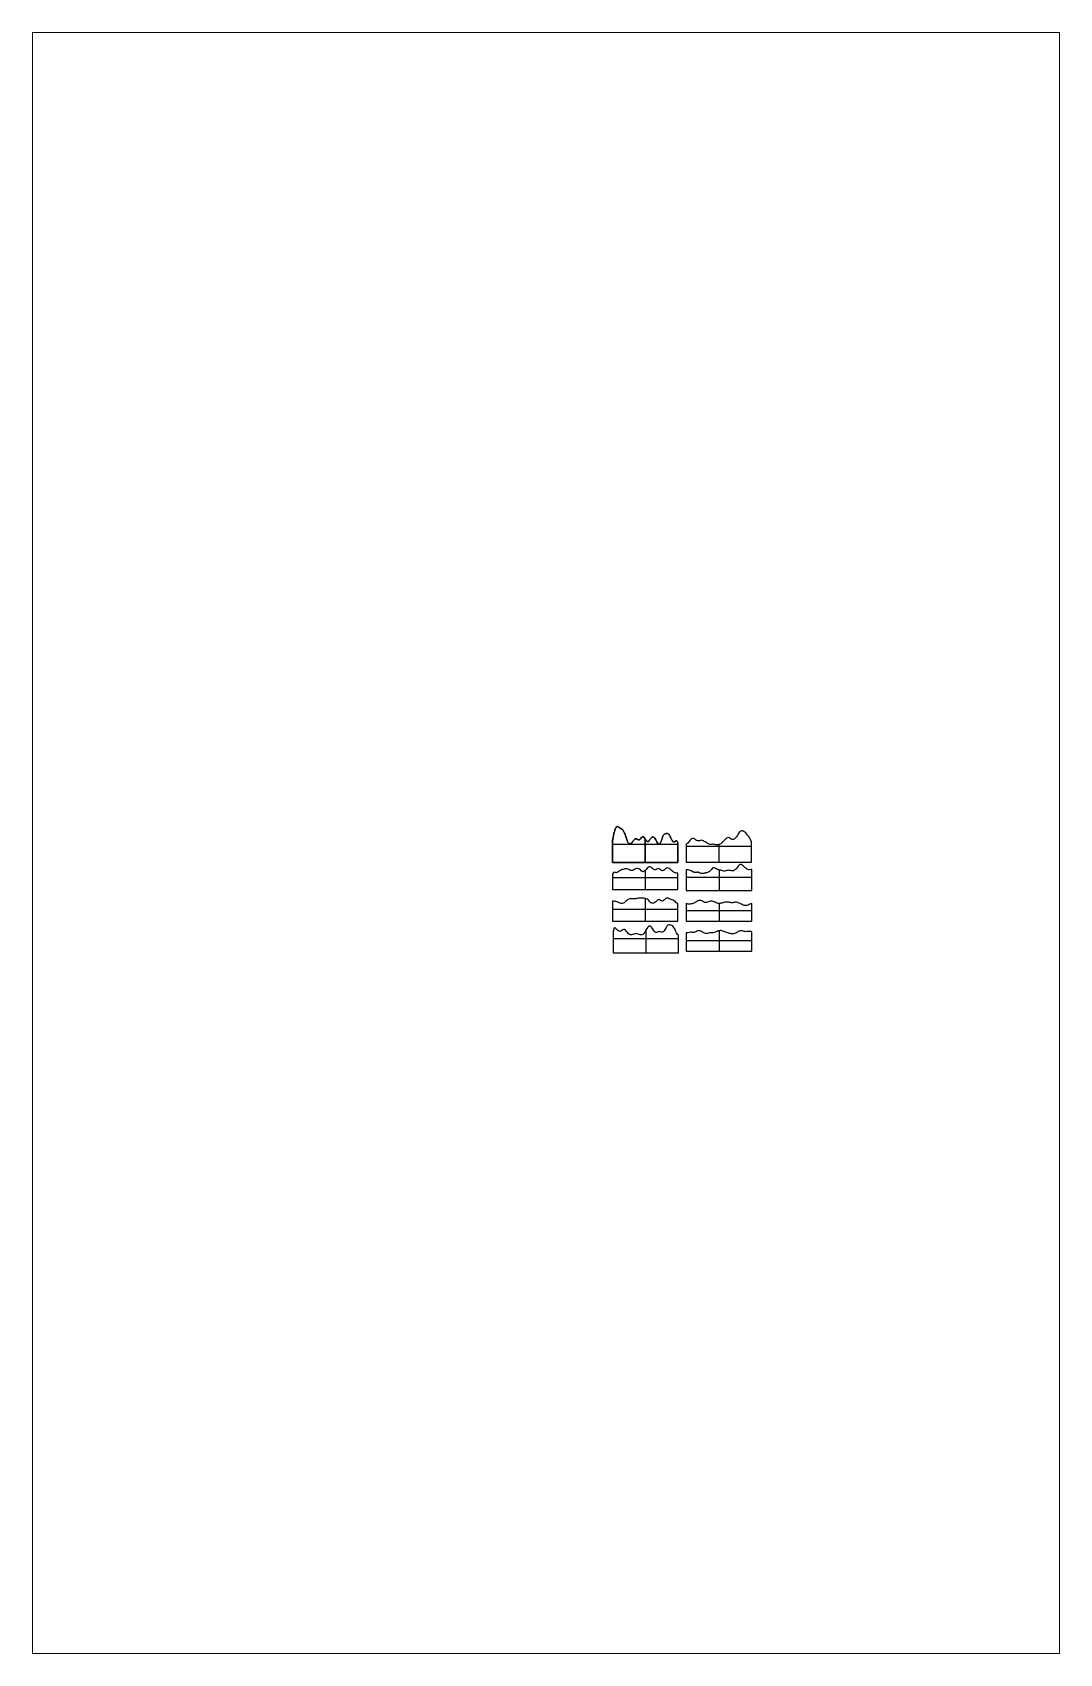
# Paper-space layout '__ 2' of a CAD drawing. Header units: inches. Extents: x 2 to 192, y -10 to 290.
# The model-space entities are those that its viewports show. They can reach past a viewport. Long polylines and large blocks are cut down to what shows.
import ezdxf

# ---------------------------------------------------------------- set-up
doc = ezdxf.new("R2010")
doc.units = ezdxf.units.IN
doc.header["$MEASUREMENT"] = 0
doc.layers.add('海浪$关键海浪支撑', color=18, linetype='Continuous', true_color=0x000000)

msp = doc.modelspace()

# ---------------------------------------------------------------- linework, layer by layer
at = {"layer": '海浪$关键海浪支撑'}
for p, q in [((256.2, 416.5, 238.1), (256.2, 416.5, 239.1)), ((256.2, 416.3, 238.1), (256.2, 416.3, 239.1)), ((256.3, 417.1, 238.1), (256.3, 417.1, 239.1)), ((256.3, 416.9, 238.1), (256.3, 416.9, 239.1)), ((256.3, 416.7, 238.1), (256.3, 416.7, 239.1)), ((256.4, 417.6, 238.1), (256.4, 417.6, 239.1)), ((256.4, 417.4, 238.1), (256.4, 417.4, 239.1)), ((256.4, 417.3, 238.1), (256.4, 417.3, 239.1)), ((256.5, 418.4, 238.1), (256.5, 418.4, 239.1)), ((257.1, 421.3, 238.1), (257.1, 421.3, 239.1)), ((259.1, 431.7, 238.1), (259.1, 431.7, 239.1)), ((262.2, 443.7, 238.1), (262.2, 443.7, 239.1)), ((264.2, 449.5, 238.1), (264.2, 449.5, 239.1)), ((267.2, 454.9, 238.1), (267.2, 454.9, 239.1)), ((269.9, 456.8, 238.1), (269.9, 456.8, 239.1)), ((273.2, 456.3, 238.1), (273.2, 456.3, 239.1)), ((276.2, 454.2, 238.1), (276.2, 454.2, 239.1)), ((279.2, 452, 238.1), (279.2, 452, 239.1)), ((283.1, 449.8, 238.1), (283.1, 449.8, 239.1)), ((286.7, 447.4, 238.1), (286.7, 447.4, 239.1)), ((289.7, 444.1, 238.1), (289.7, 444.1, 239.1)), ((291.9, 440.3, 238.1), (291.9, 440.3, 239.1)), ((295.3, 432.1, 238.1), (295.3, 432.1, 239.1)), ((295.3, 432.1, 239.1), (298.1, 423.8, 239.1)), ((298.1, 423.8, 238.1), (295.3, 432.1, 238.1)), ((295.3, 432.1, 238.6), (298.1, 423.8, 238.6)), ((296.7, 428, 238.1), (296.7, 428, 239.1)), ((298.1, 423.8, 238.1), (298.1, 423.8, 239.1)), ((298.1, 423.8, 239.1), (301, 415.5, 239.1)), ((301, 415.5, 238.1), (298.1, 423.8, 238.1)), ((298.1, 423.8, 238.6), (301, 415.5, 238.6)), ((299.5, 419.7, 238.1), (299.5, 419.7, 239.1)), ((329.1, 417.5, 238.1), (329.1, 417.5, 239.1)), ((353.8, 424.3, 238.1), (353.8, 424.3, 239.1)), ((360, 416.8, 238.1), (360, 341.9, 238.1)), ((360, 341.9, 239.1), (360, 416.8, 239.1)), ((378.5, 419.1, 238.1), (378.5, 419.1, 239.1)), ((390.9, 420.2, 238.1), (390.9, 420.2, 239.1)), ((415.6, 422.6, 238.1), (415.6, 422.6, 239.1)), ((415.9, 424.1, 238.1), (415.9, 424.1, 239.1)), ((416.9, 426, 238.1), (416.9, 426, 239.1)), ((417.9, 427.8, 238.1), (417.9, 427.8, 239.1)), ((420.4, 431.2, 238.1), (420.4, 431.2, 239.1)), ((423.8, 433.9, 238.1), (423.8, 433.9, 239.1)), ((427.9, 435, 238.1), (427.9, 435, 239.1)), ((432, 434.8, 238.1), (432, 434.8, 239.1)), ((435.5, 432.7, 238.1), (435.5, 432.7, 239.1)), ((437.9, 429.6, 238.1), (437.9, 429.6, 239.1)), ((439, 427.9, 238.1), (439, 427.9, 239.1)), ((439.9, 426.2, 238.1), (439.9, 426.2, 239.1)), ((440.3, 425.3, 238.1), (440.3, 425.3, 239.1)), ((515.7, 418.5), (515.7, 418.5, 1)), ((626.9, 421.5), (626.9, 421.5, 1)), ((651.6, 422.9), (651.6, 422.9, 1)), ((663.9, 440), (663.9, 440, 1)), ((676.3, 441.5), (676.3, 441.5, 1)), ((688.6, 429.7), (688.6, 429.7, 1)), ((255, 409.1, 238.1), (255, 409.1, 239.1)), ((255, 341.9, 239.1), (255, 408.9, 239.1)), ((255, 408.9, 238.1), (255, 341.9, 238.1)), ((255, 408.9, 238.1), (255, 408.9, 239.1)), ((255, 341.9, 238.6), (255, 408.9, 238.6)), ((465, 399.5, 238.1), (255, 399.5, 238.1)), ((465, 399.5, 239.1), (255, 399.5, 239.1)), ((255, 375.4, 238.1), (255, 375.4, 239.1)), ((255.1, 409.7, 238.1), (255.1, 409.7, 239.1)), ((255.1, 409.5, 238.1), (255.1, 409.5, 239.1)), ((255.1, 409.3, 238.1), (255.1, 409.3, 239.1)), ((255.2, 410.3, 238.1), (255.2, 410.3, 239.1)), ((255.2, 410.1, 238.1), (255.2, 410.1, 239.1)), ((255.2, 409.9, 238.1), (255.2, 409.9, 239.1)), ((255.3, 411, 238.1), (255.3, 411, 239.1)), ((255.3, 410.8, 238.1), (255.3, 410.8, 239.1)), ((255.3, 410.6, 238.1), (255.3, 410.6, 239.1)), ((255.4, 411.6, 238.1), (255.4, 411.6, 239.1)), ((255.4, 411.4, 238.1), (255.4, 411.4, 239.1)), ((255.4, 411.2, 238.1), (255.4, 411.2, 239.1)), ((255.5, 412.4, 238.1), (255.5, 412.4, 239.1)), ((255.5, 412.2, 238.1), (255.5, 412.2, 239.1)), ((255.5, 412, 238.1), (255.5, 412, 239.1)), ((255.5, 411.8, 238.1), (255.5, 411.8, 239.1)), ((255.6, 413, 238.1), (255.6, 413, 239.1)), ((255.6, 412.8, 238.1), (255.6, 412.8, 239.1)), ((255.6, 412.6, 238.1), (255.6, 412.6, 239.1)), ((255.7, 413.6, 238.1), (255.7, 413.6, 239.1)), ((255.7, 413.4, 238.1), (255.7, 413.4, 239.1)), ((255.7, 413.2, 238.1), (255.7, 413.2, 239.1)), ((255.8, 414.2, 238.1), (255.8, 414.2, 239.1)), ((255.8, 414, 238.1), (255.8, 414, 239.1)), ((255.8, 413.8, 238.1), (255.8, 413.8, 239.1)), ((255.9, 414.8, 238.1), (255.9, 414.8, 239.1)), ((255.9, 414.6, 238.1), (255.9, 414.6, 239.1)), ((255.9, 414.4, 238.1), (255.9, 414.4, 239.1)), ((256, 415.3, 238.1), (256, 415.3, 239.1)), ((256, 415.2, 238.1), (256, 415.2, 239.1)), ((256, 415, 238.1), (256, 415, 239.1)), ((256.1, 415.9, 238.1), (256.1, 415.9, 239.1)), ((256.1, 415.7, 238.1), (256.1, 415.7, 239.1)), ((256.1, 415.5, 238.1), (256.1, 415.5, 239.1)), ((256.2, 416.1, 238.1), (256.2, 416.1, 239.1)), ((301, 415.5, 238.1), (301, 415.5, 239.1)), ((304.4, 407.4, 238.1), (304.4, 407.4, 239.1)), ((310.6, 401.4, 238.1), (310.6, 401.4, 239.1)), ((316.8, 404.5, 238.1), (316.8, 404.5, 239.1)), ((322.9, 412.2, 238.1), (322.9, 412.2, 239.1)), ((335.3, 415.8, 238.1), (335.3, 415.8, 239.1)), ((341.5, 414.7, 238.1), (341.5, 414.7, 239.1)), ((366.2, 408.7, 238.1), (366.2, 408.7, 239.1)), ((403.2, 400.2, 238.1), (403.2, 400.2, 239.1)), ((404.9, 400.4, 238.1), (404.9, 400.4, 239.1)), ((406.3, 401.4, 238.1), (406.3, 401.4, 239.1)), ((409.4, 405.9, 238.1), (409.4, 405.9, 239.1)), ((413, 414.1, 238.1), (413, 414.1, 239.1)), ((444.8, 415.3, 238.1), (444.8, 415.3, 239.1)), ((447.9, 410.6, 238.1), (447.9, 410.6, 239.1)), ((449.9, 408.6, 238.1), (449.9, 408.6, 239.1)), ((452.6, 407.7, 238.1), (452.6, 407.7, 239.1)), ((454.3, 408.3, 238.1), (454.3, 408.3, 239.1)), ((455.8, 409.3, 238.1), (455.8, 409.3, 239.1)), ((457.2, 410.3, 238.1), (457.2, 410.3, 239.1)), ((458.8, 411.1, 238.1), (458.8, 411.1, 239.1)), ((461.4, 410.8, 238.1), (461.4, 410.8, 239.1)), ((463.1, 408.8, 238.1), (463.1, 408.8, 239.1)), ((465, 404.3, 239.1), (465, 341.9, 239.1)), ((465, 341.9, 238.1), (465, 404.3, 238.1)), ((465, 404.3, 238.1), (465, 404.3, 239.1)), ((465, 404.3, 238.6), (465, 341.9, 238.6)), ((465, 373.1, 238.1), (465, 373.1, 239.1)), ((491, 399.9), (491, 342.9)), ((491, 399.9, 1), (491, 342.9, 1)), ((491, 399.9), (491, 399.9, 1)), ((491, 399.9, 0.5), (491, 342.9, 0.5)), ((701, 393.4), (491, 393.4)), ((701, 393.4, 1), (491, 393.4, 1)), ((491, 371.4), (491, 371.4, 1)), ((503.4, 412.2), (503.4, 412.2, 1)), ((528.1, 411.3), (528.1, 411.3, 1)), ((540.4, 412.8), (540.4, 412.8, 1)), ((552.8, 407.5), (552.8, 407.5, 1)), ((565.1, 400.4), (565.1, 400.4, 1)), ((577.5, 400), (577.5, 400, 1)), ((589.8, 398.3), (589.8, 398.3, 1)), ((596, 398.9), (596, 342.9)), ((596, 398.9, 1), (596, 342.9, 1)), ((602.2, 401.8), (602.2, 401.8, 1)), ((614.5, 413.6), (614.5, 413.6, 1)), ((639.2, 415.4), (639.2, 415.4, 1)), ((701, 342.9), (701, 407.9)), ((701, 407.9), (701, 407.9, 1)), ((701, 342.9, 1), (701, 407.9, 1)), ((701, 342.9, 0.5), (701, 407.9, 0.5)), ((701, 375.4), (701, 375.4, 1)), ((465, 341.9, 239.1), (255, 341.9, 239.1)), ((255, 341.9, 238.1), (465, 341.9, 238.1)), ((255, 341.9, 238.1), (255, 341.9, 239.1)), ((465, 341.9, 238.6), (255, 341.9, 238.6)), ((279.7, 315.8, 2.1), (279.7, 315.8, 3.1)), ((292.1, 320.2, 2.1), (292.1, 320.2, 3.1)), ((304.4, 320.5, 2.1), (304.4, 320.5, 3.1)), ((316.8, 315.5, 2.1), (316.8, 315.5, 3.1)), ((329.1, 321.1, 2.1), (329.1, 321.1, 3.1)), ((341.5, 320.1, 2.1), (341.5, 320.1, 3.1)), ((360, 341.9, 238.1), (360, 341.9, 239.1)), ((360, 316.1, 2.1), (360, 254.9, 2.1)), ((360, 316.1, 3.1), (360, 254.9, 3.1)), ((366.2, 323, 2.1), (366.2, 323, 3.1)), ((378.5, 326.8, 2.1), (378.5, 326.8, 3.1)), ((390.9, 317.8, 2.1), (390.9, 317.8, 3.1)), ((403.2, 322.3, 2.1), (403.2, 322.3, 3.1)), ((415.6, 314.9, 2.1), (415.6, 314.9, 3.1)), ((427.9, 323, 2.1), (427.9, 323, 3.1)), ((440.3, 320.2, 2.1), (440.3, 320.2, 3.1)), ((465, 341.9, 238.1), (465, 341.9, 239.1)), ((491, 342.9), (491, 342.9, 1)), ((491, 342.9), (701, 342.9)), ((491, 342.9, 1), (701, 342.9, 1)), ((491, 342.9, 0.5), (701, 342.9, 0.5)), ((492, 318.5, 27.1), (492, 251.9, 27.1)), ((492, 318.5, 28.1), (492, 251.9, 28.1)), ((492, 318.5, 27.1), (492, 318.5, 28.1)), ((492, 318.5, 27.6), (492, 251.9, 27.6)), ((504.4, 315.9, 27.1), (504.4, 315.9, 28.1)), ((510.4, 312.9, 27.1), (510.4, 312.9, 28.1)), ((566.1, 312.5, 27.1), (566.1, 312.5, 28.1)), ((578.5, 324.7, 27.1), (578.5, 324.7, 28.1)), ((590.8, 319.8, 27.1), (590.8, 319.8, 28.1)), ((596, 342.9), (596, 342.9, 1)), ((597, 317.8, 27.1), (597, 251.9, 27.1)), ((597, 317.8, 28.1), (597, 251.9, 28.1)), ((603.2, 316.7, 27.1), (603.2, 316.7, 28.1)), ((615.5, 314.1, 27.1), (615.5, 314.1, 28.1)), ((627.9, 316.7, 27.1), (627.9, 316.7, 28.1)), ((640.2, 314.6, 27.1), (640.2, 314.6, 28.1)), ((652.6, 322.6, 27.1), (652.6, 322.6, 28.1)), ((664.9, 334.9, 27.1), (664.9, 334.9, 28.1)), ((677.3, 327.5, 27.1), (677.3, 327.5, 28.1)), ((689.6, 319, 27.1), (689.6, 319, 28.1)), ((701, 342.9), (701, 342.9, 1)), ((702, 251.9, 27.1), (702, 318.9, 27.1)), ((702, 318.9, 27.1), (702, 318.9, 28.1)), ((702, 251.9, 28.1), (702, 318.9, 28.1)), ((702, 251.9, 27.6), (702, 318.9, 27.6)), ((255, 304.3, 2.1), (255, 254.9, 2.1)), ((255, 304.3, 3.1), (255, 254.9, 3.1)), ((255, 304.3, 2.1), (255, 304.3, 3.1)), ((255, 304.3, 2.6), (255, 254.9, 2.6)), ((465, 292, 2.1), (255, 292, 2.1)), ((465, 292, 3.1), (255, 292, 3.1)), ((255, 279.6, 2.1), (255, 279.6, 3.1)), ((267.4, 308.9, 2.1), (267.4, 308.9, 3.1)), ((353.8, 312.1, 2.1), (353.8, 312.1, 3.1)), ((452.6, 309.4, 2.1), (452.6, 309.4, 3.1)), ((465, 254.9, 2.1), (465, 306.9, 2.1)), ((465, 306.9, 2.1), (465, 306.9, 3.1)), ((465, 254.9, 3.1), (465, 306.9, 3.1)), ((465, 254.9, 2.6), (465, 306.9, 2.6)), ((465, 280.9, 2.1), (465, 280.9, 3.1)), ((702, 293.9, 27.1), (492, 293.9, 27.1)), ((702, 293.9, 28.1), (492, 293.9, 28.1)), ((492, 285.2, 27.1), (492, 285.2, 28.1)), ((513.5, 311.4, 27.1), (513.5, 311.4, 28.1)), ((516.7, 310.2, 27.1), (516.7, 310.2, 28.1)), ((519.6, 309.6, 27.1), (519.6, 309.6, 28.1)), ((522.6, 309.5, 27.1), (522.6, 309.5, 28.1)), ((524.1, 309.7, 27.1), (524.1, 309.7, 28.1)), ((525.6, 309.9, 27.1), (525.6, 309.9, 28.1)), ((527.1, 310.2, 27.1), (527.1, 310.2, 28.1)), ((528.6, 310.4, 27.1), (528.6, 310.4, 28.1)), ((530.3, 310.2, 27.1), (530.3, 310.2, 28.1)), ((531.9, 309.6, 27.1), (531.9, 309.6, 28.1)), ((533.4, 308.9, 27.1), (533.4, 308.9, 28.1)), ((535, 308.2, 27.1), (535, 308.2, 28.1)), ((538.1, 306.8, 27.1), (538.1, 306.8, 28.1)), ((541.4, 306, 27.1), (541.4, 306, 28.1)), ((547.6, 306.5, 27.1), (547.6, 306.5, 28.1)), ((550.7, 307.3, 27.1), (550.7, 307.3, 28.1)), ((553.8, 308, 27.1), (553.8, 308, 28.1)), ((702, 285.4, 27.1), (702, 285.4, 28.1)), ((255, 254.9, 2.1), (255, 254.9, 3.1)), ((255, 254.9, 2.1), (465, 254.9, 2.1)), ((255, 254.9, 3.1), (465, 254.9, 3.1)), ((255, 254.9, 2.6), (465, 254.9, 2.6)), ((255, 217.2, 52.1), (255, 152.9, 52.1)), ((255, 217.2, 53.1), (255, 152.9, 53.1)), ((255, 217.2, 52.1), (255, 217.2, 53.1)), ((255, 217.2, 52.6), (255, 152.9, 52.6)), ((267.4, 216, 52.1), (267.4, 216, 53.1)), ((279.7, 211.1, 52.1), (279.7, 211.1, 53.1)), ((292.1, 212.4, 52.1), (292.1, 212.4, 53.1)), ((304.4, 222.4, 52.1), (304.4, 222.4, 53.1)), ((316.8, 224.9, 52.1), (316.8, 224.9, 53.1)), ((329.1, 225.4, 52.1), (329.1, 225.4, 53.1)), ((341.5, 227.2, 52.1), (341.5, 227.2, 53.1)), ((353.8, 226.8, 52.1), (353.8, 226.8, 53.1)), ((360, 254.9, 2.1), (360, 254.9, 3.1)), ((360, 226.2, 52.1), (360, 152.9, 52.1)), ((360, 226.2, 53.1), (360, 152.9, 53.1)), ((366.2, 223.8, 52.1), (366.2, 223.8, 53.1)), ((378.5, 212.7, 52.1), (378.5, 212.7, 53.1)), ((390.9, 213.1, 52.1), (390.9, 213.1, 53.1)), ((403.2, 222.7, 52.1), (403.2, 222.7, 53.1)), ((415.6, 217.6, 52.1), (415.6, 217.6, 53.1)), ((427.9, 227.6, 52.1), (427.9, 227.6, 53.1)), ((440.3, 223.8, 52.1), (440.3, 223.8, 53.1)), ((452.6, 218.9, 52.1), (452.6, 218.9, 53.1)), ((465, 254.9, 2.1), (465, 254.9, 3.1)), ((465, 152.9, 52.1), (465, 209.9, 52.1)), ((465, 209.9, 52.1), (465, 209.9, 53.1)), ((465, 152.9, 53.1), (465, 209.9, 53.1)), ((465, 152.9, 52.6), (465, 209.9, 52.6)), ((492, 251.9, 27.1), (492, 251.9, 28.1)), ((492, 251.9, 27.1), (702, 251.9, 27.1)), ((492, 251.9, 28.1), (702, 251.9, 28.1)), ((492, 251.9, 27.6), (702, 251.9, 27.6)), ((492, 209.9, -7), (492, 152.9, -7)), ((492, 209.9, -6), (492, 152.9, -6)), ((492, 209.9, -7), (492, 209.9, -6)), ((492, 209.9, -6.5), (492, 152.9, -6.5)), ((504.4, 208.2, -7), (504.4, 208.2, -6)), ((516.7, 211.2, -7), (516.7, 211.2, -6)), ((529.1, 218.2, -7), (529.1, 218.2, -6)), ((541.4, 218.2, -7), (541.4, 218.2, -6)), ((553.8, 212.9, -7), (553.8, 212.9, -6)), ((566.1, 216.6, -7), (566.1, 216.6, -6)), ((578.5, 216.6, -7), (578.5, 216.6, -6)), ((590.8, 211.2, -7), (590.8, 211.2, -6)), ((597, 251.9, 27.1), (597, 251.9, 28.1)), ((597, 210.2, -7), (597, 152.9, -7)), ((597, 210.2, -6), (597, 152.9, -6)), ((603.2, 210.7, -7), (603.2, 210.7, -6)), ((615.5, 214, -7), (615.5, 214, -6)), ((627.9, 214.3, -7), (627.9, 214.3, -6)), ((640.2, 212.6, -7), (640.2, 212.6, -6)), ((652.6, 214.1, -7), (652.6, 214.1, -6)), ((664.9, 209.7, -7), (664.9, 209.7, -6)), ((702, 251.9, 27.1), (702, 251.9, 28.1)), ((702, 152.9, -7), (702, 209.9, -7)), ((702, 209.9, -7), (702, 209.9, -6)), ((702, 152.9, -6), (702, 209.9, -6)), ((702, 152.9, -6.5), (702, 209.9, -6.5)), ((465, 191.2, 52.1), (255, 191.2, 52.1)), ((465, 191.2, 53.1), (255, 191.2, 53.1)), ((255, 185.1, 52.1), (255, 185.1, 53.1)), ((465, 181.4, 52.1), (465, 181.4, 53.1)), ((702, 186.4, -7), (492, 186.4, -7)), ((702, 186.4, -6), (492, 186.4, -6)), ((492, 181.4, -7), (492, 181.4, -6)), ((677.3, 204.1, -7), (677.3, 204.1, -6)), ((689.6, 204.6, -7), (689.6, 204.6, -6)), ((702, 181.4, -7), (702, 181.4, -6)), ((255, 152.9, 52.1), (255, 152.9, 53.1)), ((255, 152.9, 52.1), (465, 152.9, 52.1)), ((255, 152.9, 53.1), (465, 152.9, 53.1)), ((255, 152.9, 52.6), (465, 152.9, 52.6)), ((257, 121, 202.1), (257, 51.9, 202.1)), ((257, 121, 203.1), (257, 51.9, 203.1)), ((257, 121, 202.1), (257, 121, 203.1)), ((257, 121, 202.6), (257, 51.9, 202.6)), ((269.4, 126.2, 202.1), (269.4, 126.2, 203.1)), ((281.7, 121.3, 202.1), (281.7, 121.3, 203.1)), ((294.1, 126.5, 202.1), (294.1, 126.5, 203.1)), ((306.4, 113.1, 202.1), (306.4, 113.1, 203.1)), ((318.8, 110.1, 202.1), (318.8, 110.1, 203.1)), ((331.1, 113.4, 202.1), (331.1, 113.4, 203.1)), ((343.5, 110, 202.1), (343.5, 110, 203.1)), ((355.8, 113.9, 202.1), (355.8, 113.9, 203.1)), ((360, 152.9, 52.1), (360, 152.9, 53.1)), ((362, 123.9, 202.1), (362, 51.9, 202.1)), ((362, 123.9, 203.1), (362, 51.9, 203.1)), ((368.2, 134, 202.1), (368.2, 134, 203.1)), ((380.5, 134.2, 202.1), (380.5, 134.2, 203.1)), ((392.9, 117.4, 202.1), (392.9, 117.4, 203.1)), ((405.2, 120.1, 202.1), (405.2, 120.1, 203.1)), ((417.6, 118.8, 202.1), (417.6, 118.8, 203.1)), ((429.9, 137.2, 202.1), (429.9, 137.2, 203.1)), ((442.3, 140.8, 202.1), (442.3, 140.8, 203.1)), ((454.6, 128.7, 202.1), (454.6, 128.7, 203.1)), ((465, 152.9, 52.1), (465, 152.9, 53.1)), ((467, 51.9, 202.1), (467, 108.9, 202.1)), ((467, 108.9, 202.1), (467, 108.9, 203.1)), ((467, 51.9, 203.1), (467, 108.9, 203.1)), ((467, 51.9, 202.6), (467, 108.9, 202.6)), ((492, 152.9, -7), (492, 152.9, -6)), ((492, 152.9, -7), (702, 152.9, -7)), ((492, 152.9, -6), (702, 152.9, -6)), ((492, 152.9, -6.5), (702, 152.9, -6.5)), ((492, 116.4, -1), (492, 56.9, -1)), ((492, 116.4), (492, 56.9)), ((492, 116.4, -1), (492, 116.4)), ((492, 116.4, -0.5), (492, 56.9, -0.5)), ((504.4, 117.6, -1), (504.4, 117.6)), ((516.7, 116.7, -1), (516.7, 116.7)), ((529.1, 122, -1), (529.1, 122)), ((541.4, 119.4, -1), (541.4, 119.4)), ((553.8, 113.6, -1), (553.8, 113.6)), ((566.1, 115.7, -1), (566.1, 115.7)), ((578.5, 115.7, -1), (578.5, 115.7)), ((590.8, 120.7, -1), (590.8, 120.7)), ((597, 152.9, -7), (597, 152.9, -6)), ((597, 122.8, -1), (597, 56.9, -1)), ((597, 122.8), (597, 56.9)), ((603.2, 123.2, -1), (603.2, 123.2)), ((615.5, 119, -1), (615.5, 119)), ((627.9, 115.1, -1), (627.9, 115.1)), ((640.2, 112.5, -1), (640.2, 112.5)), ((652.6, 116.2, -1), (652.6, 116.2)), ((664.9, 122.6, -1), (664.9, 122.6)), ((677.3, 120.2, -1), (677.3, 120.2)), ((689.6, 120.1, -1), (689.6, 120.1)), ((702, 152.9, -7), (702, 152.9, -6)), ((702, 56.9, -1), (702, 118.1, -1)), ((702, 118.1, -1), (702, 118.1)), ((702, 56.9), (702, 118.1)), ((702, 56.9, -0.5), (702, 118.1, -0.5)), ((467, 97.1, 202.1), (257, 97.1, 202.1)), ((467, 97.1, 203.1), (257, 97.1, 203.1)), ((257, 86.4, 202.1), (257, 86.4, 203.1)), ((467, 80.4, 202.1), (467, 80.4, 203.1)), ((702, 90.3, -1), (492, 90.3, -1)), ((702, 90.3), (492, 90.3)), ((492, 86.7, -1), (492, 86.7)), ((492, 56.9, -1), (492, 56.9)), ((492, 56.9, -1), (702, 56.9, -1)), ((492, 56.9), (702, 56.9)), ((492, 56.9, -0.5), (702, 56.9, -0.5)), ((597, 56.9, -1), (597, 56.9)), ((702, 87.5, -1), (702, 87.5)), ((702, 56.9, -1), (702, 56.9)), ((257, 51.9, 202.1), (257, 51.9, 203.1)), ((257, 51.9, 202.1), (467, 51.9, 202.1)), ((257, 51.9, 203.1), (467, 51.9, 203.1)), ((257, 51.9, 202.6), (467, 51.9, 202.6)), ((362, 51.9, 202.1), (362, 51.9, 203.1)), ((467, 51.9, 202.1), (467, 51.9, 203.1))]:
    msp.add_line(p, q, dxfattribs=at)
for centre in [(296.4, 478.2, 239.1), (296.4, 478.2, 238.6)]:
    msp.add_arc(centre, 31.3, 230.0128, 244.8831, dxfattribs=at)
at = {"layer": '海浪$关键海浪支撑', "extrusion": (0, 0, -1)}
msp.add_arc((-296.4, 478.2, -238.1), 31.3, 295.1169, 309.9872, dxfattribs=at)
at = {"layer": '海浪$关键海浪支撑'}
for points, knots in [([(255, 408.9, 239.1), (255, 409, 239.1), (255, 409, 239.1), (255, 409.1, 239.1), (255, 409.2, 239.1), (255.1, 409.2, 239.1), (255.1, 409.3, 239.1), (255.1, 409.4, 239.1), (255.1, 409.4, 239.1), (255.1, 409.5, 239.1), (255.1, 409.6, 239.1), (255.1, 409.7, 239.1), (255.1, 409.7, 239.1), (255.1, 409.8, 239.1), (255.2, 409.9, 239.1), (255.2, 409.9, 239.1), (255.2, 410, 239.1), (255.2, 410.1, 239.1), (255.2, 410.1, 239.1), (255.2, 410.2, 239.1), (255.2, 410.3, 239.1), (255.2, 410.3, 239.1), (255.2, 410.4, 239.1), (255.2, 410.5, 239.1), (255.3, 410.6, 239.1), (255.3, 410.6, 239.1), (255.3, 410.7, 239.1), (255.3, 410.8, 239.1), (255.3, 410.8, 239.1), (255.3, 410.9, 239.1), (255.3, 411, 239.1), (255.3, 411, 239.1), (255.3, 411.1, 239.1), (255.4, 411.2, 239.1), (255.4, 411.2, 239.1), (255.4, 411.3, 239.1), (255.4, 411.4, 239.1), (255.4, 411.4, 239.1), (255.4, 411.5, 239.1), (255.4, 411.6, 239.1), (255.4, 411.6, 239.1), (255.4, 411.7, 239.1), (255.5, 411.8, 239.1), (255.5, 411.8, 239.1), (255.5, 411.9, 239.1), (255.5, 412, 239.1), (255.5, 412, 239.1), (255.5, 412.1, 239.1), (255.5, 412.2, 239.1), (255.5, 412.2, 239.1), (255.5, 412.3, 239.1), (255.5, 412.4, 239.1), (255.6, 412.5, 239.1), (255.6, 412.5, 239.1), (255.6, 412.6, 239.1), (255.6, 412.7, 239.1), (255.6, 412.7, 239.1), (255.6, 412.8, 239.1), (255.6, 412.9, 239.1), (255.6, 412.9, 239.1), (255.6, 413, 239.1), (255.7, 413.1, 239.1), (255.7, 413.1, 239.1), (255.7, 413.2, 239.1), (255.7, 413.3, 239.1), (255.7, 413.3, 239.1), (255.7, 413.4, 239.1), (255.7, 413.4, 239.1), (255.7, 413.5, 239.1), (255.7, 413.6, 239.1), (255.8, 413.6, 239.1), (255.8, 413.7, 239.1), (255.8, 413.8, 239.1), (255.8, 413.8, 239.1), (255.8, 413.9, 239.1), (255.8, 414, 239.1), (255.8, 414, 239.1), (255.8, 414.1, 239.1), (255.8, 414.2, 239.1), (255.8, 414.2, 239.1), (255.9, 414.3, 239.1), (255.9, 414.4, 239.1), (255.9, 414.4, 239.1), (255.9, 414.5, 239.1), (255.9, 414.6, 239.1), (255.9, 414.6, 239.1), (255.9, 414.7, 239.1), (255.9, 414.8, 239.1), (255.9, 414.8, 239.1), (256, 414.9, 239.1), (256, 415, 239.1), (256, 415, 239.1), (256, 415.1, 239.1), (256, 415.2, 239.1), (256, 415.2, 239.1), (256, 415.3, 239.1), (256, 415.3, 239.1), (256, 415.4, 239.1), (256.1, 415.5, 239.1), (256.1, 415.5, 239.1), (256.1, 415.6, 239.1), (256.1, 415.7, 239.1), (256.1, 415.7, 239.1), (256.1, 415.8, 239.1), (256.1, 415.9, 239.1), (256.1, 415.9, 239.1), (256.1, 416, 239.1), (256.1, 416.1, 239.1), (256.2, 416.1, 239.1), (256.2, 416.2, 239.1), (256.2, 416.2, 239.1), (256.2, 416.3, 239.1), (256.2, 416.4, 239.1), (256.2, 416.4, 239.1), (256.2, 416.5, 239.1), (256.2, 416.6, 239.1), (256.2, 416.6, 239.1), (256.3, 416.7, 239.1), (256.3, 416.8, 239.1), (256.3, 416.8, 239.1), (256.3, 416.9, 239.1), (256.3, 416.9, 239.1), (256.3, 417, 239.1), (256.3, 417.1, 239.1), (256.3, 417.1, 239.1), (256.3, 417.2, 239.1), (256.4, 417.3, 239.1), (256.4, 417.3, 239.1), (256.4, 417.4, 239.1), (256.4, 417.4, 239.1), (256.4, 417.5, 239.1), (256.4, 417.6, 239.1), (256.4, 417.6, 239.1), (256.5, 417.9, 239.1), (256.5, 418.1, 239.1), (256.5, 418.4, 239.1), (256.7, 419.3, 239.1), (256.9, 420.3, 239.1), (257.1, 421.3, 239.1), (257.7, 424.7, 239.1), (258.4, 428.3, 239.1), (259.1, 431.7, 239.1), (260, 435.6, 239.1), (261, 439.8, 239.1), (262.8, 445.6, 239.1), (263.4, 447.6, 239.1), (264.9, 451.3, 239.1), (266, 453.4, 239.1), (267.2, 454.9, 239.1), (267.9, 455.8, 239.1), (268.8, 456.6, 239.1), (271.1, 457.1, 239.1), (272.2, 456.8, 239.1), (273.2, 456.3, 239.1), (274.2, 455.7, 239.1), (275.3, 454.9, 239.1), (276.2, 454.2, 239.1)], [764.754858, 764.754858, 764.754858, 764.754858, 764.966812, 764.966812, 764.966812, 765.178261, 765.178261, 765.178261, 765.389207, 765.389207, 765.389207, 765.599648, 765.599648, 765.599648, 765.809586, 765.809586, 765.809586, 766.019022, 766.019022, 766.019022, 766.227954, 766.227954, 766.227954, 766.436384, 766.436384, 766.436384, 766.644312, 766.644312, 766.644312, 766.851739, 766.851739, 766.851739, 767.058664, 767.058664, 767.058664, 767.265088, 767.265088, 767.265088, 767.471011, 767.471011, 767.471011, 767.676435, 767.676435, 767.676435, 767.881358, 767.881358, 767.881358, 768.085782, 768.085782, 768.085782, 768.289706, 768.289706, 768.289706, 768.493132, 768.493132, 768.493132, 768.69606, 768.69606, 768.69606, 768.898489, 768.898489, 768.898489, 769.100421, 769.100421, 769.100421, 769.301855, 769.301855, 769.301855, 769.502792, 769.502792, 769.502792, 769.703233, 769.703233, 769.703233, 769.903177, 769.903177, 769.903177, 770.102626, 770.102626, 770.102626, 770.301579, 770.301579, 770.301579, 770.500037, 770.500037, 770.500037, 770.698, 770.698, 770.698, 770.895469, 770.895469, 770.895469, 771.092444, 771.092444, 771.092444, 771.288926, 771.288926, 771.288926, 771.484914, 771.484914, 771.484914, 771.680409, 771.680409, 771.680409, 771.875412, 771.875412, 771.875412, 772.069922, 772.069922, 772.069922, 772.263941, 772.263941, 772.263941, 772.457469, 772.457469, 772.457469, 772.650506, 772.650506, 772.650506, 772.843052, 772.843052, 772.843052, 773.035108, 773.035108, 773.035108, 773.226674, 773.226674, 773.226674, 773.417751, 773.417751, 773.417751, 773.608338, 773.608338, 773.608338, 774.365807, 774.365807, 774.365807, 777.318011, 777.318011, 777.318011, 787.913057, 787.913057, 787.913057, 800.435398, 800.435398, 806.759547, 806.759547, 812.742161, 812.742161, 812.742161, 816.12213, 816.12213, 819.605108, 819.605108, 819.605108, 823.281787, 823.281787, 823.281787, 823.281787]), ([(276.2, 454.2, 238.1), (275.3, 454.9, 238.1), (274.2, 455.7, 238.1), (273.2, 456.3, 238.1), (272.2, 456.8, 238.1), (271.1, 457.1, 238.1), (268.8, 456.6, 238.1), (267.9, 455.8, 238.1), (267.2, 454.9, 238.1), (266, 453.4, 238.1), (264.9, 451.3, 238.1), (263.4, 447.6, 238.1), (262.8, 445.6, 238.1), (261, 439.8, 238.1), (260, 435.6, 238.1), (259.1, 431.7, 238.1), (258.4, 428.3, 238.1), (257.7, 424.7, 238.1), (257.1, 421.3, 238.1), (256.9, 420.3, 238.1), (256.7, 419.3, 238.1), (256.5, 418.4, 238.1), (256.5, 418.1, 238.1), (256.5, 417.9, 238.1), (256.4, 417.6, 238.1), (256.4, 417.6, 238.1), (256.4, 417.5, 238.1), (256.4, 417.4, 238.1), (256.4, 417.4, 238.1), (256.4, 417.3, 238.1), (256.4, 417.3, 238.1), (256.3, 417.2, 238.1), (256.3, 417.1, 238.1), (256.3, 417.1, 238.1), (256.3, 417, 238.1), (256.3, 416.9, 238.1), (256.3, 416.9, 238.1), (256.3, 416.8, 238.1), (256.3, 416.8, 238.1), (256.3, 416.7, 238.1), (256.2, 416.6, 238.1), (256.2, 416.6, 238.1), (256.2, 416.5, 238.1), (256.2, 416.4, 238.1), (256.2, 416.4, 238.1), (256.2, 416.3, 238.1), (256.2, 416.2, 238.1), (256.2, 416.2, 238.1), (256.2, 416.1, 238.1), (256.1, 416.1, 238.1), (256.1, 416, 238.1), (256.1, 415.9, 238.1), (256.1, 415.9, 238.1), (256.1, 415.8, 238.1), (256.1, 415.7, 238.1), (256.1, 415.7, 238.1), (256.1, 415.6, 238.1), (256.1, 415.5, 238.1), (256.1, 415.5, 238.1), (256, 415.4, 238.1), (256, 415.3, 238.1), (256, 415.3, 238.1), (256, 415.2, 238.1), (256, 415.2, 238.1), (256, 415.1, 238.1), (256, 415, 238.1), (256, 415, 238.1), (256, 414.9, 238.1), (255.9, 414.8, 238.1), (255.9, 414.8, 238.1), (255.9, 414.7, 238.1), (255.9, 414.6, 238.1), (255.9, 414.6, 238.1), (255.9, 414.5, 238.1), (255.9, 414.4, 238.1), (255.9, 414.4, 238.1), (255.9, 414.3, 238.1), (255.8, 414.2, 238.1), (255.8, 414.2, 238.1), (255.8, 414.1, 238.1), (255.8, 414, 238.1), (255.8, 414, 238.1), (255.8, 413.9, 238.1), (255.8, 413.8, 238.1), (255.8, 413.8, 238.1), (255.8, 413.7, 238.1), (255.8, 413.6, 238.1), (255.7, 413.6, 238.1), (255.7, 413.5, 238.1), (255.7, 413.4, 238.1), (255.7, 413.4, 238.1), (255.7, 413.3, 238.1), (255.7, 413.3, 238.1), (255.7, 413.2, 238.1), (255.7, 413.1, 238.1), (255.7, 413.1, 238.1), (255.6, 413, 238.1), (255.6, 412.9, 238.1), (255.6, 412.9, 238.1), (255.6, 412.8, 238.1), (255.6, 412.7, 238.1), (255.6, 412.7, 238.1), (255.6, 412.6, 238.1), (255.6, 412.5, 238.1), (255.6, 412.5, 238.1), (255.5, 412.4, 238.1), (255.5, 412.3, 238.1), (255.5, 412.2, 238.1), (255.5, 412.2, 238.1), (255.5, 412.1, 238.1), (255.5, 412, 238.1), (255.5, 412, 238.1), (255.5, 411.9, 238.1), (255.5, 411.8, 238.1), (255.5, 411.8, 238.1), (255.4, 411.7, 238.1), (255.4, 411.6, 238.1), (255.4, 411.6, 238.1), (255.4, 411.5, 238.1), (255.4, 411.4, 238.1), (255.4, 411.4, 238.1), (255.4, 411.3, 238.1), (255.4, 411.2, 238.1), (255.4, 411.2, 238.1), (255.3, 411.1, 238.1), (255.3, 411, 238.1), (255.3, 411, 238.1), (255.3, 410.9, 238.1), (255.3, 410.8, 238.1), (255.3, 410.8, 238.1), (255.3, 410.7, 238.1), (255.3, 410.6, 238.1), (255.3, 410.6, 238.1), (255.2, 410.5, 238.1), (255.2, 410.4, 238.1), (255.2, 410.3, 238.1), (255.2, 410.3, 238.1), (255.2, 410.2, 238.1), (255.2, 410.1, 238.1), (255.2, 410.1, 238.1), (255.2, 410, 238.1), (255.2, 409.9, 238.1), (255.2, 409.9, 238.1), (255.1, 409.8, 238.1), (255.1, 409.7, 238.1), (255.1, 409.7, 238.1), (255.1, 409.6, 238.1), (255.1, 409.5, 238.1), (255.1, 409.4, 238.1), (255.1, 409.4, 238.1), (255.1, 409.3, 238.1), (255.1, 409.2, 238.1), (255, 409.2, 238.1), (255, 409.1, 238.1), (255, 409, 238.1), (255, 409, 238.1), (255, 408.9, 238.1)], [-823.281787, -823.281787, -823.281787, -823.281787, -819.605108, -819.605108, -819.605108, -816.12213, -816.12213, -812.742161, -812.742161, -812.742161, -806.759547, -806.759547, -800.435398, -800.435398, -787.913057, -787.913057, -787.913057, -777.318011, -777.318011, -777.318011, -774.365807, -774.365807, -774.365807, -773.608338, -773.608338, -773.608338, -773.417751, -773.417751, -773.417751, -773.226674, -773.226674, -773.226674, -773.035108, -773.035108, -773.035108, -772.843052, -772.843052, -772.843052, -772.650506, -772.650506, -772.650506, -772.457469, -772.457469, -772.457469, -772.263941, -772.263941, -772.263941, -772.069922, -772.069922, -772.069922, -771.875412, -771.875412, -771.875412, -771.680409, -771.680409, -771.680409, -771.484914, -771.484914, -771.484914, -771.288926, -771.288926, -771.288926, -771.092444, -771.092444, -771.092444, -770.895469, -770.895469, -770.895469, -770.698, -770.698, -770.698, -770.500037, -770.500037, -770.500037, -770.301579, -770.301579, -770.301579, -770.102626, -770.102626, -770.102626, -769.903177, -769.903177, -769.903177, -769.703233, -769.703233, -769.703233, -769.502792, -769.502792, -769.502792, -769.301855, -769.301855, -769.301855, -769.100421, -769.100421, -769.100421, -768.898489, -768.898489, -768.898489, -768.69606, -768.69606, -768.69606, -768.493132, -768.493132, -768.493132, -768.289706, -768.289706, -768.289706, -768.085782, -768.085782, -768.085782, -767.881358, -767.881358, -767.881358, -767.676435, -767.676435, -767.676435, -767.471011, -767.471011, -767.471011, -767.265088, -767.265088, -767.265088, -767.058664, -767.058664, -767.058664, -766.851739, -766.851739, -766.851739, -766.644312, -766.644312, -766.644312, -766.436384, -766.436384, -766.436384, -766.227954, -766.227954, -766.227954, -766.019022, -766.019022, -766.019022, -765.809586, -765.809586, -765.809586, -765.599648, -765.599648, -765.599648, -765.389207, -765.389207, -765.389207, -765.178261, -765.178261, -765.178261, -764.966812, -764.966812, -764.966812, -764.754858, -764.754858, -764.754858, -764.754858]), ([(255, 408.9, 238.6), (255, 409, 238.6), (255, 409, 238.6), (255, 409.1, 238.6), (255, 409.2, 238.6), (255.1, 409.2, 238.6), (255.1, 409.3, 238.6), (255.1, 409.4, 238.6), (255.1, 409.4, 238.6), (255.1, 409.5, 238.6), (255.1, 409.6, 238.6), (255.1, 409.7, 238.6), (255.1, 409.7, 238.6), (255.1, 409.8, 238.6), (255.2, 409.9, 238.6), (255.2, 409.9, 238.6), (255.2, 410, 238.6), (255.2, 410.1, 238.6), (255.2, 410.1, 238.6), (255.2, 410.2, 238.6), (255.2, 410.3, 238.6), (255.2, 410.3, 238.6), (255.2, 410.4, 238.6), (255.2, 410.5, 238.6), (255.3, 410.6, 238.6), (255.3, 410.6, 238.6), (255.3, 410.7, 238.6), (255.3, 410.8, 238.6), (255.3, 410.8, 238.6), (255.3, 410.9, 238.6), (255.3, 411, 238.6), (255.3, 411, 238.6), (255.3, 411.1, 238.6), (255.4, 411.2, 238.6), (255.4, 411.2, 238.6), (255.4, 411.3, 238.6), (255.4, 411.4, 238.6), (255.4, 411.4, 238.6), (255.4, 411.5, 238.6), (255.4, 411.6, 238.6), (255.4, 411.6, 238.6), (255.4, 411.7, 238.6), (255.5, 411.8, 238.6), (255.5, 411.8, 238.6), (255.5, 411.9, 238.6), (255.5, 412, 238.6), (255.5, 412, 238.6), (255.5, 412.1, 238.6), (255.5, 412.2, 238.6), (255.5, 412.2, 238.6), (255.5, 412.3, 238.6), (255.5, 412.4, 238.6), (255.6, 412.5, 238.6), (255.6, 412.5, 238.6), (255.6, 412.6, 238.6), (255.6, 412.7, 238.6), (255.6, 412.7, 238.6), (255.6, 412.8, 238.6), (255.6, 412.9, 238.6), (255.6, 412.9, 238.6), (255.6, 413, 238.6), (255.7, 413.1, 238.6), (255.7, 413.1, 238.6), (255.7, 413.2, 238.6), (255.7, 413.3, 238.6), (255.7, 413.3, 238.6), (255.7, 413.4, 238.6), (255.7, 413.4, 238.6), (255.7, 413.5, 238.6), (255.7, 413.6, 238.6), (255.8, 413.6, 238.6), (255.8, 413.7, 238.6), (255.8, 413.8, 238.6), (255.8, 413.8, 238.6), (255.8, 413.9, 238.6), (255.8, 414, 238.6), (255.8, 414, 238.6), (255.8, 414.1, 238.6), (255.8, 414.2, 238.6), (255.8, 414.2, 238.6), (255.9, 414.3, 238.6), (255.9, 414.4, 238.6), (255.9, 414.4, 238.6), (255.9, 414.5, 238.6), (255.9, 414.6, 238.6), (255.9, 414.6, 238.6), (255.9, 414.7, 238.6), (255.9, 414.8, 238.6), (255.9, 414.8, 238.6), (256, 414.9, 238.6), (256, 415, 238.6), (256, 415, 238.6), (256, 415.1, 238.6), (256, 415.2, 238.6), (256, 415.2, 238.6), (256, 415.3, 238.6), (256, 415.3, 238.6), (256, 415.4, 238.6), (256.1, 415.5, 238.6), (256.1, 415.5, 238.6), (256.1, 415.6, 238.6), (256.1, 415.7, 238.6), (256.1, 415.7, 238.6), (256.1, 415.8, 238.6), (256.1, 415.9, 238.6), (256.1, 415.9, 238.6), (256.1, 416, 238.6), (256.1, 416.1, 238.6), (256.2, 416.1, 238.6), (256.2, 416.2, 238.6), (256.2, 416.2, 238.6), (256.2, 416.3, 238.6), (256.2, 416.4, 238.6), (256.2, 416.4, 238.6), (256.2, 416.5, 238.6), (256.2, 416.6, 238.6), (256.2, 416.6, 238.6), (256.3, 416.7, 238.6), (256.3, 416.8, 238.6), (256.3, 416.8, 238.6), (256.3, 416.9, 238.6), (256.3, 416.9, 238.6), (256.3, 417, 238.6), (256.3, 417.1, 238.6), (256.3, 417.1, 238.6), (256.3, 417.2, 238.6), (256.4, 417.3, 238.6), (256.4, 417.3, 238.6), (256.4, 417.4, 238.6), (256.4, 417.4, 238.6), (256.4, 417.5, 238.6), (256.4, 417.6, 238.6), (256.4, 417.6, 238.6), (256.5, 417.9, 238.6), (256.5, 418.1, 238.6), (256.5, 418.4, 238.6), (256.7, 419.3, 238.6), (256.9, 420.3, 238.6), (257.1, 421.3, 238.6), (257.7, 424.7, 238.6), (258.4, 428.3, 238.6), (259.1, 431.7, 238.6), (260, 435.6, 238.6), (261, 439.8, 238.6), (262.8, 445.6, 238.6), (263.4, 447.6, 238.6), (264.9, 451.3, 238.6), (266, 453.4, 238.6), (267.2, 454.9, 238.6), (267.9, 455.8, 238.6), (268.8, 456.6, 238.6), (271.1, 457.1, 238.6), (272.2, 456.8, 238.6), (273.2, 456.3, 238.6), (274.2, 455.7, 238.6), (275.3, 454.9, 238.6), (276.2, 454.2, 238.6)], [764.754858, 764.754858, 764.754858, 764.754858, 764.966812, 764.966812, 764.966812, 765.178261, 765.178261, 765.178261, 765.389207, 765.389207, 765.389207, 765.599648, 765.599648, 765.599648, 765.809586, 765.809586, 765.809586, 766.019022, 766.019022, 766.019022, 766.227954, 766.227954, 766.227954, 766.436384, 766.436384, 766.436384, 766.644312, 766.644312, 766.644312, 766.851739, 766.851739, 766.851739, 767.058664, 767.058664, 767.058664, 767.265088, 767.265088, 767.265088, 767.471011, 767.471011, 767.471011, 767.676435, 767.676435, 767.676435, 767.881358, 767.881358, 767.881358, 768.085782, 768.085782, 768.085782, 768.289706, 768.289706, 768.289706, 768.493132, 768.493132, 768.493132, 768.69606, 768.69606, 768.69606, 768.898489, 768.898489, 768.898489, 769.100421, 769.100421, 769.100421, 769.301855, 769.301855, 769.301855, 769.502792, 769.502792, 769.502792, 769.703233, 769.703233, 769.703233, 769.903177, 769.903177, 769.903177, 770.102626, 770.102626, 770.102626, 770.301579, 770.301579, 770.301579, 770.500037, 770.500037, 770.500037, 770.698, 770.698, 770.698, 770.895469, 770.895469, 770.895469, 771.092444, 771.092444, 771.092444, 771.288926, 771.288926, 771.288926, 771.484914, 771.484914, 771.484914, 771.680409, 771.680409, 771.680409, 771.875412, 771.875412, 771.875412, 772.069922, 772.069922, 772.069922, 772.263941, 772.263941, 772.263941, 772.457469, 772.457469, 772.457469, 772.650506, 772.650506, 772.650506, 772.843052, 772.843052, 772.843052, 773.035108, 773.035108, 773.035108, 773.226674, 773.226674, 773.226674, 773.417751, 773.417751, 773.417751, 773.608338, 773.608338, 773.608338, 774.365807, 774.365807, 774.365807, 777.318011, 777.318011, 777.318011, 787.913057, 787.913057, 787.913057, 800.435398, 800.435398, 806.759547, 806.759547, 812.742161, 812.742161, 812.742161, 816.12213, 816.12213, 819.605108, 819.605108, 819.605108, 823.281787, 823.281787, 823.281787, 823.281787]), ([(283.1, 449.8, 239.1), (284.4, 449.1, 239.1), (285.6, 448.4, 239.1), (287.9, 446.4, 239.1), (288.8, 445.3, 239.1), (290.5, 442.9, 239.1), (291.3, 441.6, 239.1), (291.9, 440.3, 239.1), (293.2, 437.8, 239.1), (294.3, 434.7, 239.1), (295.3, 432.1, 239.1)], [831.520888, 831.520888, 831.520888, 831.520888, 836.036999, 836.036999, 840.436147, 840.436147, 844.778725, 844.778725, 844.778725, 853.464159, 853.464159, 853.464159, 853.464159]), ([(295.3, 432.1, 238.1), (294.3, 434.7, 238.1), (293.2, 437.8, 238.1), (291.9, 440.3, 238.1), (291.3, 441.6, 238.1), (290.5, 442.9, 238.1), (288.8, 445.3, 238.1), (287.9, 446.4, 238.1), (285.6, 448.4, 238.1), (284.4, 449.1, 238.1), (283.1, 449.8, 238.1)], [-853.464159, -853.464159, -853.464159, -853.464159, -844.778725, -844.778725, -844.778725, -840.436147, -840.436147, -836.036999, -836.036999, -831.520888, -831.520888, -831.520888, -831.520888]), ([(283.1, 449.8, 238.6), (284.4, 449.1, 238.6), (285.6, 448.4, 238.6), (287.9, 446.4, 238.6), (288.8, 445.3, 238.6), (290.5, 442.9, 238.6), (291.3, 441.6, 238.6), (291.9, 440.3, 238.6), (293.2, 437.8, 238.6), (294.3, 434.7, 238.6), (295.3, 432.1, 238.6)], [831.520888, 831.520888, 831.520888, 831.520888, 836.036999, 836.036999, 840.436147, 840.436147, 844.778725, 844.778725, 844.778725, 853.464159, 853.464159, 853.464159, 853.464159]), ([(415.9, 424.1, 238.1), (415.8, 423.6, 238.1), (415.7, 423.1, 238.1), (415.6, 422.6, 238.1), (414.8, 419.8, 238.1), (414, 416.9, 238.1), (412, 411.4, 238.1), (410.8, 408.4, 238.1), (409.4, 405.9, 238.1), (408.6, 404.4, 238.1), (407.5, 402.6, 238.1), (406.3, 401.4, 238.1), (405.9, 401.1, 238.1), (405.5, 400.7, 238.1), (404.4, 400.2, 238.1), (403.8, 400.1, 238.1), (403.2, 400.2, 238.1), (399.1, 401.3, 238.1), (395, 414.5, 238.1), (390.9, 420.2, 238.1), (386.8, 425.8, 238.1), (382.6, 423.9, 238.1), (378.5, 419.1, 238.1), (374.4, 414.2, 238.1), (370.3, 406.6, 238.1), (366.2, 408.7, 238.1), (362.1, 410.9, 238.1), (357.9, 422.9, 238.1), (353.8, 424.3, 238.1), (349.7, 425.7, 238.1), (345.6, 416.5, 238.1), (341.5, 414.7, 238.1), (339.4, 413.8, 238.1), (337.4, 414.8, 238.1), (335.3, 415.8, 238.1), (333.2, 416.9, 238.1), (331.2, 418, 238.1), (329.1, 417.5, 238.1), (327.1, 417, 238.1), (325, 414.8, 238.1), (322.9, 412.2, 238.1), (320.9, 409.6, 238.1), (318.8, 406.6, 238.1), (316.8, 404.5, 238.1), (314.7, 402.4, 238.1), (312.6, 401.2, 238.1), (310.6, 401.4, 238.1), (308.5, 401.7, 238.1), (306.5, 403.5, 238.1), (304.4, 407.4, 238.1), (303.1, 409.9, 238.1), (301.9, 413, 238.1), (301, 415.5, 238.1)], [-1048.777199, -1048.777199, -1048.777199, -1048.777199, -1047.313111, -1047.313111, -1047.313111, -1038.208566, -1038.208566, -1029.411752, -1029.411752, -1029.411752, -1023.958782, -1023.958782, -1023.958782, -1022.249125, -1022.249125, -1020.439629, -1020.439629, -1020.439629, -996.671537, -996.671537, -996.671537, -981.291974, -981.291974, -981.291974, -964.052724, -964.052724, -964.052724, -943.885255, -943.885255, -943.885255, -927.586536, -927.586536, -927.586536, -920.999853, -920.999853, -920.999853, -914.384978, -914.384978, -914.384978, -906.09144, -906.09144, -906.09144, -896.211671, -896.211671, -896.211671, -888.978874, -888.978874, -888.978874, -879.933521, -879.933521, -879.933521, -871.378375, -871.378375, -871.378375, -871.378375]), ([(301, 415.5, 239.1), (301.9, 413, 239.1), (303.1, 409.9, 239.1), (304.4, 407.4, 239.1), (306.5, 403.5, 239.1), (308.5, 401.7, 239.1), (310.6, 401.4, 239.1), (312.6, 401.2, 239.1), (314.7, 402.4, 239.1), (316.8, 404.5, 239.1), (318.8, 406.6, 239.1), (320.9, 409.6, 239.1), (322.9, 412.2, 239.1), (325, 414.8, 239.1), (327.1, 417, 239.1), (329.1, 417.5, 239.1), (331.2, 418, 239.1), (333.2, 416.9, 239.1), (335.3, 415.8, 239.1), (337.4, 414.8, 239.1), (339.4, 413.8, 239.1), (341.5, 414.7, 239.1), (345.6, 416.5, 239.1), (349.7, 425.7, 239.1), (353.8, 424.3, 239.1), (357.9, 422.9, 239.1), (362.1, 410.9, 239.1), (366.2, 408.7, 239.1), (370.3, 406.6, 239.1), (374.4, 414.2, 239.1), (378.5, 419.1, 239.1), (382.6, 423.9, 239.1), (386.8, 425.8, 239.1), (390.9, 420.2, 239.1), (395, 414.5, 239.1), (399.1, 401.3, 239.1), (403.2, 400.2, 239.1), (403.8, 400.1, 239.1), (404.4, 400.2, 239.1), (405.5, 400.7, 239.1), (405.9, 401.1, 239.1), (406.3, 401.4, 239.1), (407.5, 402.6, 239.1), (408.6, 404.4, 239.1), (409.4, 405.9, 239.1), (410.8, 408.4, 239.1), (412, 411.4, 239.1), (414, 416.9, 239.1), (414.8, 419.8, 239.1), (415.6, 422.6, 239.1), (415.7, 423.1, 239.1), (415.8, 423.6, 239.1), (415.9, 424.1, 239.1)], [871.378375, 871.378375, 871.378375, 871.378375, 879.933521, 879.933521, 879.933521, 888.978874, 888.978874, 888.978874, 896.211671, 896.211671, 896.211671, 906.09144, 906.09144, 906.09144, 914.384978, 914.384978, 914.384978, 920.999853, 920.999853, 920.999853, 927.586536, 927.586536, 927.586536, 943.885255, 943.885255, 943.885255, 964.052724, 964.052724, 964.052724, 981.291974, 981.291974, 981.291974, 996.671537, 996.671537, 996.671537, 1020.439629, 1020.439629, 1020.439629, 1022.249125, 1022.249125, 1023.958782, 1023.958782, 1023.958782, 1029.411752, 1029.411752, 1029.411752, 1038.208566, 1038.208566, 1047.313111, 1047.313111, 1047.313111, 1048.777199, 1048.777199, 1048.777199, 1048.777199]), ([(301, 415.5, 238.6), (301.9, 413, 238.6), (303.1, 409.9, 238.6), (304.4, 407.4, 238.6), (306.5, 403.5, 238.6), (308.5, 401.7, 238.6), (310.6, 401.4, 238.6), (312.6, 401.2, 238.6), (314.7, 402.4, 238.6), (316.8, 404.5, 238.6), (318.8, 406.6, 238.6), (320.9, 409.6, 238.6), (322.9, 412.2, 238.6), (325, 414.8, 238.6), (327.1, 417, 238.6), (329.1, 417.5, 238.6), (331.2, 418, 238.6), (333.2, 416.9, 238.6), (335.3, 415.8, 238.6), (337.4, 414.8, 238.6), (339.4, 413.8, 238.6), (341.5, 414.7, 238.6), (345.6, 416.5, 238.6), (349.7, 425.7, 238.6), (353.8, 424.3, 238.6), (357.9, 422.9, 238.6), (362.1, 410.9, 238.6), (366.2, 408.7, 238.6), (370.3, 406.6, 238.6), (374.4, 414.2, 238.6), (378.5, 419.1, 238.6), (382.6, 423.9, 238.6), (386.8, 425.8, 238.6), (390.9, 420.2, 238.6), (395, 414.5, 238.6), (399.1, 401.3, 238.6), (403.2, 400.2, 238.6), (403.8, 400.1, 238.6), (404.4, 400.2, 238.6), (405.5, 400.7, 238.6), (405.9, 401.1, 238.6), (406.3, 401.4, 238.6), (407.5, 402.6, 238.6), (408.6, 404.4, 238.6), (409.4, 405.9, 238.6), (410.8, 408.4, 238.6), (412, 411.4, 238.6), (414, 416.9, 238.6), (414.8, 419.8, 238.6), (415.6, 422.6, 238.6), (415.7, 423.1, 238.6), (415.8, 423.6, 238.6), (415.9, 424.1, 238.6)], [871.378375, 871.378375, 871.378375, 871.378375, 879.933521, 879.933521, 879.933521, 888.978874, 888.978874, 888.978874, 896.211671, 896.211671, 896.211671, 906.09144, 906.09144, 906.09144, 914.384978, 914.384978, 914.384978, 920.999853, 920.999853, 920.999853, 927.586536, 927.586536, 927.586536, 943.885255, 943.885255, 943.885255, 964.052724, 964.052724, 964.052724, 981.291974, 981.291974, 981.291974, 996.671537, 996.671537, 996.671537, 1020.439629, 1020.439629, 1020.439629, 1022.249125, 1022.249125, 1023.958782, 1023.958782, 1023.958782, 1029.411752, 1029.411752, 1029.411752, 1038.208566, 1038.208566, 1047.313111, 1047.313111, 1047.313111, 1048.777199, 1048.777199, 1048.777199, 1048.777199]), ([(439.9, 426.2, 238.1), (439.6, 426.8, 238.1), (439.3, 427.4, 238.1), (438.7, 428.5, 238.1), (438.3, 429.1, 238.1), (437.2, 430.7, 238.1), (436.4, 431.8, 238.1), (434.5, 433.7, 238.1), (433.3, 434.4, 238.1), (430.7, 435.2, 238.1), (429.3, 435.2, 238.1), (427.9, 435, 238.1), (426.5, 434.9, 238.1), (425.1, 434.5, 238.1), (422.5, 433.2, 238.1), (421.4, 432.3, 238.1), (419.5, 430.2, 238.1), (418.6, 429, 238.1), (417.5, 427.2, 238.1), (417.2, 426.6, 238.1), (416.6, 425.3, 238.1), (416.2, 424.7, 238.1), (415.9, 424.1, 238.1)], [-1082.165162, -1082.165162, -1082.165162, -1082.165162, -1080.182387, -1080.182387, -1078.200374, -1078.200374, -1074.27802, -1074.27802, -1070.103935, -1070.103935, -1065.962292, -1065.962292, -1065.962292, -1061.602373, -1061.602373, -1057.226522, -1057.226522, -1053.014308, -1053.014308, -1050.895992, -1050.895992, -1048.777199, -1048.777199, -1048.777199, -1048.777199]), ([(415.9, 424.1, 239.1), (416.2, 424.7, 239.1), (416.6, 425.3, 239.1), (417.2, 426.6, 239.1), (417.5, 427.2, 239.1), (418.6, 429, 239.1), (419.5, 430.2, 239.1), (421.4, 432.3, 239.1), (422.5, 433.2, 239.1), (425.1, 434.5, 239.1), (426.5, 434.9, 239.1), (427.9, 435, 239.1), (429.3, 435.2, 239.1), (430.7, 435.2, 239.1), (433.3, 434.4, 239.1), (434.5, 433.7, 239.1), (436.4, 431.8, 239.1), (437.2, 430.7, 239.1), (438.3, 429.1, 239.1), (438.7, 428.5, 239.1), (439.3, 427.4, 239.1), (439.6, 426.8, 239.1), (439.9, 426.2, 239.1)], [1048.777199, 1048.777199, 1048.777199, 1048.777199, 1050.895992, 1050.895992, 1053.014308, 1053.014308, 1057.226522, 1057.226522, 1061.602373, 1061.602373, 1065.962292, 1065.962292, 1065.962292, 1070.103935, 1070.103935, 1074.27802, 1074.27802, 1078.200374, 1078.200374, 1080.182387, 1080.182387, 1082.165162, 1082.165162, 1082.165162, 1082.165162]), ([(415.9, 424.1, 238.6), (416.2, 424.7, 238.6), (416.6, 425.3, 238.6), (417.2, 426.6, 238.6), (417.5, 427.2, 238.6), (418.6, 429, 238.6), (419.5, 430.2, 238.6), (421.4, 432.3, 238.6), (422.5, 433.2, 238.6), (425.1, 434.5, 238.6), (426.5, 434.9, 238.6), (427.9, 435, 238.6), (429.3, 435.2, 238.6), (430.7, 435.2, 238.6), (433.3, 434.4, 238.6), (434.5, 433.7, 238.6), (436.4, 431.8, 238.6), (437.2, 430.7, 238.6), (438.3, 429.1, 238.6), (438.7, 428.5, 238.6), (439.3, 427.4, 238.6), (439.6, 426.8, 238.6), (439.9, 426.2, 238.6)], [1048.777199, 1048.777199, 1048.777199, 1048.777199, 1050.895992, 1050.895992, 1053.014308, 1053.014308, 1057.226522, 1057.226522, 1061.602373, 1061.602373, 1065.962292, 1065.962292, 1065.962292, 1070.103935, 1070.103935, 1074.27802, 1074.27802, 1078.200374, 1078.200374, 1080.182387, 1080.182387, 1082.165162, 1082.165162, 1082.165162, 1082.165162]), ([(439.9, 426.2, 239.1), (440.1, 425.9, 239.1), (440.2, 425.6, 239.1), (440.3, 425.3, 239.1), (441.6, 422, 239.1), (443.2, 418.4, 239.1), (445.7, 413.8, 239.1), (446.7, 412, 239.1), (448.4, 409.9, 239.1), (449.1, 409.1, 239.1), (450.7, 408, 239.1), (451.6, 407.6, 239.1), (452.6, 407.7, 239.1), (453.2, 407.8, 239.1), (453.8, 408, 239.1), (454.8, 408.6, 239.1), (455.3, 409, 239.1), (455.8, 409.3, 239.1)], [384.410304, 384.410304, 384.410304, 384.410304, 385.404143, 385.404143, 385.404143, 396.267989, 396.267989, 401.897509, 401.897509, 404.829096, 404.829096, 407.887325, 407.887325, 407.887325, 409.671322, 409.671322, 411.442867, 411.442867, 411.442867, 411.442867]), ([(455.8, 409.3, 238.1), (455.3, 409, 238.1), (454.8, 408.6, 238.1), (453.8, 408, 238.1), (453.2, 407.8, 238.1), (452.6, 407.7, 238.1), (451.6, 407.6, 238.1), (450.7, 408, 238.1), (449.1, 409.1, 238.1), (448.4, 409.9, 238.1), (446.7, 412, 238.1), (445.7, 413.8, 238.1), (443.2, 418.4, 238.1), (441.6, 422, 238.1), (440.3, 425.3, 238.1), (440.2, 425.6, 238.1), (440.1, 425.9, 238.1), (439.9, 426.2, 238.1)], [-411.442867, -411.442867, -411.442867, -411.442867, -409.671322, -409.671322, -407.887325, -407.887325, -407.887325, -404.829096, -404.829096, -401.897509, -401.897509, -396.267989, -396.267989, -385.404143, -385.404143, -385.404143, -384.410304, -384.410304, -384.410304, -384.410304]), ([(439.9, 426.2, 238.6), (440.1, 425.9, 238.6), (440.2, 425.6, 238.6), (440.3, 425.3, 238.6), (441.6, 422, 238.6), (443.2, 418.4, 238.6), (445.7, 413.8, 238.6), (446.7, 412, 238.6), (448.4, 409.9, 238.6), (449.1, 409.1, 238.6), (450.7, 408, 238.6), (451.6, 407.6, 238.6), (452.6, 407.7, 238.6), (453.2, 407.8, 238.6), (453.8, 408, 238.6), (454.8, 408.6, 238.6), (455.3, 409, 238.6), (455.8, 409.3, 238.6)], [384.410304, 384.410304, 384.410304, 384.410304, 385.404143, 385.404143, 385.404143, 396.267989, 396.267989, 401.897509, 401.897509, 404.829096, 404.829096, 407.887325, 407.887325, 407.887325, 409.671322, 409.671322, 411.442867, 411.442867, 411.442867, 411.442867]), ([(465, 404.3, 238.1), (464.5, 405.7, 238.1), (463.9, 407.4, 238.1), (462.7, 409.5, 238.1), (462.1, 410.3, 238.1), (460.6, 411.3, 238.1), (459.7, 411.4, 238.1), (458.8, 411.1, 238.1), (458.3, 410.9, 238.1), (457.7, 410.6, 238.1), (456.8, 410, 238.1), (456.3, 409.6, 238.1), (455.8, 409.3, 238.1)], [-425.38112, -425.38112, -425.38112, -425.38112, -420.60113, -420.60113, -417.998079, -417.998079, -414.985883, -414.985883, -414.985883, -413.215794, -413.215794, -411.442867, -411.442867, -411.442867, -411.442867]), ([(455.8, 409.3, 239.1), (456.3, 409.6, 239.1), (456.8, 410, 239.1), (457.7, 410.6, 239.1), (458.3, 410.9, 239.1), (458.8, 411.1, 239.1), (459.7, 411.4, 239.1), (460.6, 411.3, 239.1), (462.1, 410.3, 239.1), (462.7, 409.5, 239.1), (463.9, 407.4, 239.1), (464.5, 405.7, 239.1), (465, 404.3, 239.1)], [411.442867, 411.442867, 411.442867, 411.442867, 413.215794, 413.215794, 414.985883, 414.985883, 414.985883, 417.998079, 417.998079, 420.60113, 420.60113, 425.38112, 425.38112, 425.38112, 425.38112]), ([(455.8, 409.3, 238.6), (456.3, 409.6, 238.6), (456.8, 410, 238.6), (457.7, 410.6, 238.6), (458.3, 410.9, 238.6), (458.8, 411.1, 238.6), (459.7, 411.4, 238.6), (460.6, 411.3, 238.6), (462.1, 410.3, 238.6), (462.7, 409.5, 238.6), (463.9, 407.4, 238.6), (464.5, 405.7, 238.6), (465, 404.3, 238.6)], [411.442867, 411.442867, 411.442867, 411.442867, 413.215794, 413.215794, 414.985883, 414.985883, 414.985883, 417.998079, 417.998079, 420.60113, 420.60113, 425.38112, 425.38112, 425.38112, 425.38112]), ([(702, 318.9, 27.1), (697.9, 318.9, 27.1), (693.8, 317.9, 27.1), (689.6, 319, 27.1), (685.5, 320.2, 27.1), (681.4, 323.5, 27.1), (677.3, 327.5, 27.1), (673.2, 331.4, 27.1), (669.1, 335.9, 27.1), (664.9, 334.9, 27.1), (660.8, 333.9, 27.1), (656.7, 327.4, 27.1), (652.6, 322.6, 27.1), (648.5, 317.9, 27.1), (644.4, 314.9, 27.1), (640.2, 314.6, 27.1), (636.1, 314.3, 27.1), (632, 316.7, 27.1), (627.9, 316.7, 27.1), (623.8, 316.7, 27.1), (619.6, 314.3, 27.1), (615.5, 314.1, 27.1), (611.4, 313.8, 27.1), (607.3, 315.7, 27.1), (603.2, 316.7, 27.1), (599.1, 317.7, 27.1), (594.9, 317.7, 27.1), (590.8, 319.8, 27.1), (586.7, 321.9, 27.1), (582.6, 326.2, 27.1), (578.5, 324.7, 27.1), (574.4, 323.2, 27.1), (570.2, 316.1, 27.1), (566.1, 312.5, 27.1), (562, 308.9, 27.1), (557.9, 308.9, 27.1), (553.8, 308, 27.1), (552.7, 307.8, 27.1), (551.7, 307.6, 27.1), (549.7, 307.1, 27.1), (548.7, 306.8, 27.1), (545.6, 306.1, 27.1), (543.5, 305.7, 27.1), (541.4, 306, 27.1), (540.2, 306.1, 27.1), (539.1, 306.4, 27.1), (537, 307.2, 27.1), (536, 307.7, 27.1), (534.5, 308.4, 27.1), (533.9, 308.7, 27.1), (532.9, 309.2, 27.1), (532.4, 309.4, 27.1), (531.4, 309.9, 27.1), (530.8, 310.1, 27.1), (529.7, 310.3, 27.1), (529.2, 310.4, 27.1), (528.6, 310.4, 27.1), (528.1, 310.4, 27.1), (527.6, 310.3, 27.1), (526.6, 310.1, 27.1), (526.1, 310, 27.1), (525.1, 309.8, 27.1), (524.6, 309.7, 27.1), (523.6, 309.6, 27.1), (523.1, 309.5, 27.1), (521.6, 309.5, 27.1), (520.6, 309.5, 27.1), (518.6, 309.7, 27.1), (517.6, 309.9, 27.1), (516.7, 310.2, 27.1), (515.6, 310.5, 27.1), (514.5, 311, 27.1), (512.5, 311.9, 27.1), (511.4, 312.4, 27.1), (508.4, 314, 27.1), (506.4, 315, 27.1), (504.4, 315.9, 27.1), (500.2, 317.7, 27.1), (496.1, 318.5, 27.1), (492, 318.5, 27.1)], [-302.511068, -302.511068, -302.511068, -302.511068, -290.05665, -290.05665, -290.05665, -274.905953, -274.905953, -274.905953, -259.823259, -259.823259, -259.823259, -242.117666, -242.117666, -242.117666, -226.880673, -226.880673, -226.880673, -214.280614, -214.280614, -214.280614, -201.595212, -201.595212, -201.595212, -188.863782, -188.863782, -188.863782, -176.046096, -176.046096, -176.046096, -162.235241, -162.235241, -162.235241, -144.70028, -144.70028, -144.70028, -131.352666, -131.352666, -131.352666, -128.177062, -128.177062, -125.030415, -125.030415, -118.675476, -118.675476, -118.675476, -115.270627, -115.270627, -111.857152, -111.857152, -110.149447, -110.149447, -108.465651, -108.465651, -106.759314, -106.759314, -105.017607, -105.017607, -105.017607, -103.508471, -103.508471, -102.009404, -102.009404, -100.480069, -100.480069, -98.974832, -98.974832, -95.973696, -95.973696, -92.959516, -92.959516, -92.959516, -89.563024, -89.563024, -86.179104, -86.179104, -79.366997, -79.366997, -79.366997, -66.585859, -66.585859, -66.585859, -66.585859]), ([(702, 318.9, 28.1), (697.9, 318.9, 28.1), (693.8, 317.9, 28.1), (689.6, 319, 28.1), (685.5, 320.2, 28.1), (681.4, 323.5, 28.1), (677.3, 327.5, 28.1), (673.2, 331.4, 28.1), (669.1, 335.9, 28.1), (664.9, 334.9, 28.1), (660.8, 333.9, 28.1), (656.7, 327.4, 28.1), (652.6, 322.6, 28.1), (648.5, 317.9, 28.1), (644.4, 314.9, 28.1), (640.2, 314.6, 28.1), (636.1, 314.3, 28.1), (632, 316.7, 28.1), (627.9, 316.7, 28.1), (623.8, 316.7, 28.1), (619.6, 314.3, 28.1), (615.5, 314.1, 28.1), (611.4, 313.8, 28.1), (607.3, 315.7, 28.1), (603.2, 316.7, 28.1), (599.1, 317.7, 28.1), (594.9, 317.7, 28.1), (590.8, 319.8, 28.1), (586.7, 321.9, 28.1), (582.6, 326.2, 28.1), (578.5, 324.7, 28.1), (574.4, 323.2, 28.1), (570.2, 316.1, 28.1), (566.1, 312.5, 28.1), (562, 308.9, 28.1), (557.9, 308.9, 28.1), (553.8, 308, 28.1), (552.7, 307.8, 28.1), (551.7, 307.6, 28.1), (549.7, 307.1, 28.1), (548.7, 306.8, 28.1), (545.6, 306.1, 28.1), (543.5, 305.7, 28.1), (541.4, 306, 28.1), (540.2, 306.1, 28.1), (539.1, 306.4, 28.1), (537, 307.2, 28.1), (536, 307.7, 28.1), (534.5, 308.4, 28.1), (533.9, 308.7, 28.1), (532.9, 309.2, 28.1), (532.4, 309.4, 28.1), (531.4, 309.9, 28.1), (530.8, 310.1, 28.1), (529.7, 310.3, 28.1), (529.2, 310.4, 28.1), (528.6, 310.4, 28.1), (528.1, 310.4, 28.1), (527.6, 310.3, 28.1), (526.6, 310.1, 28.1), (526.1, 310, 28.1), (525.1, 309.8, 28.1), (524.6, 309.7, 28.1), (523.6, 309.6, 28.1), (523.1, 309.5, 28.1), (521.6, 309.5, 28.1), (520.6, 309.5, 28.1), (518.6, 309.7, 28.1), (517.6, 309.9, 28.1), (516.7, 310.2, 28.1), (515.6, 310.5, 28.1), (514.5, 311, 28.1), (512.5, 311.9, 28.1), (511.4, 312.4, 28.1), (508.4, 314, 28.1), (506.4, 315, 28.1), (504.4, 315.9, 28.1), (500.2, 317.7, 28.1), (496.1, 318.5, 28.1), (492, 318.5, 28.1)], [-302.511068, -302.511068, -302.511068, -302.511068, -290.05665, -290.05665, -290.05665, -274.905953, -274.905953, -274.905953, -259.823259, -259.823259, -259.823259, -242.117666, -242.117666, -242.117666, -226.880673, -226.880673, -226.880673, -214.280614, -214.280614, -214.280614, -201.595212, -201.595212, -201.595212, -188.863782, -188.863782, -188.863782, -176.046096, -176.046096, -176.046096, -162.235241, -162.235241, -162.235241, -144.70028, -144.70028, -144.70028, -131.352666, -131.352666, -131.352666, -128.177062, -128.177062, -125.030415, -125.030415, -118.675476, -118.675476, -118.675476, -115.270627, -115.270627, -111.857152, -111.857152, -110.149447, -110.149447, -108.465651, -108.465651, -106.759314, -106.759314, -105.017607, -105.017607, -105.017607, -103.508471, -103.508471, -102.009404, -102.009404, -100.480069, -100.480069, -98.974832, -98.974832, -95.973696, -95.973696, -92.959516, -92.959516, -92.959516, -89.563024, -89.563024, -86.179104, -86.179104, -79.366997, -79.366997, -79.366997, -66.585859, -66.585859, -66.585859, -66.585859]), ([(702, 318.9, 27.6), (697.9, 318.9, 27.6), (693.8, 317.9, 27.6), (689.6, 319, 27.6), (685.5, 320.2, 27.6), (681.4, 323.5, 27.6), (677.3, 327.5, 27.6), (673.2, 331.4, 27.6), (669.1, 335.9, 27.6), (664.9, 334.9, 27.6), (660.8, 333.9, 27.6), (656.7, 327.4, 27.6), (652.6, 322.6, 27.6), (648.5, 317.9, 27.6), (644.4, 314.9, 27.6), (640.2, 314.6, 27.6), (636.1, 314.3, 27.6), (632, 316.7, 27.6), (627.9, 316.7, 27.6), (623.8, 316.7, 27.6), (619.6, 314.3, 27.6), (615.5, 314.1, 27.6), (611.4, 313.8, 27.6), (607.3, 315.7, 27.6), (603.2, 316.7, 27.6), (599.1, 317.7, 27.6), (594.9, 317.7, 27.6), (590.8, 319.8, 27.6), (586.7, 321.9, 27.6), (582.6, 326.2, 27.6), (578.5, 324.7, 27.6), (574.4, 323.2, 27.6), (570.2, 316.1, 27.6), (566.1, 312.5, 27.6), (562, 308.9, 27.6), (557.9, 308.9, 27.6), (553.8, 308, 27.6), (552.7, 307.8, 27.6), (551.7, 307.6, 27.6), (549.7, 307.1, 27.6), (548.7, 306.8, 27.6), (545.6, 306.1, 27.6), (543.5, 305.7, 27.6), (541.4, 306, 27.6), (540.2, 306.1, 27.6), (539.1, 306.4, 27.6), (537, 307.2, 27.6), (536, 307.7, 27.6), (534.5, 308.4, 27.6), (533.9, 308.7, 27.6), (532.9, 309.2, 27.6), (532.4, 309.4, 27.6), (531.4, 309.9, 27.6), (530.8, 310.1, 27.6), (529.7, 310.3, 27.6), (529.2, 310.4, 27.6), (528.6, 310.4, 27.6), (528.1, 310.4, 27.6), (527.6, 310.3, 27.6), (526.6, 310.1, 27.6), (526.1, 310, 27.6), (525.1, 309.8, 27.6), (524.6, 309.7, 27.6), (523.6, 309.6, 27.6), (523.1, 309.5, 27.6), (521.6, 309.5, 27.6), (520.6, 309.5, 27.6), (518.6, 309.7, 27.6), (517.6, 309.9, 27.6), (516.7, 310.2, 27.6), (515.6, 310.5, 27.6), (514.5, 311, 27.6), (512.5, 311.9, 27.6), (511.4, 312.4, 27.6), (508.4, 314, 27.6), (506.4, 315, 27.6), (504.4, 315.9, 27.6), (500.2, 317.7, 27.6), (496.1, 318.5, 27.6), (492, 318.5, 27.6)], [-302.511068, -302.511068, -302.511068, -302.511068, -290.05665, -290.05665, -290.05665, -274.905953, -274.905953, -274.905953, -259.823259, -259.823259, -259.823259, -242.117666, -242.117666, -242.117666, -226.880673, -226.880673, -226.880673, -214.280614, -214.280614, -214.280614, -201.595212, -201.595212, -201.595212, -188.863782, -188.863782, -188.863782, -176.046096, -176.046096, -176.046096, -162.235241, -162.235241, -162.235241, -144.70028, -144.70028, -144.70028, -131.352666, -131.352666, -131.352666, -128.177062, -128.177062, -125.030415, -125.030415, -118.675476, -118.675476, -118.675476, -115.270627, -115.270627, -111.857152, -111.857152, -110.149447, -110.149447, -108.465651, -108.465651, -106.759314, -106.759314, -105.017607, -105.017607, -105.017607, -103.508471, -103.508471, -102.009404, -102.009404, -100.480069, -100.480069, -98.974832, -98.974832, -95.973696, -95.973696, -92.959516, -92.959516, -92.959516, -89.563024, -89.563024, -86.179104, -86.179104, -79.366997, -79.366997, -79.366997, -66.585859, -66.585859, -66.585859, -66.585859])]:
    msp.add_open_spline(points, degree=3, knots=knots, dxfattribs=at)
for points in [[(701, 407.9), (696.9, 419.9), (688.6, 429.8), (676.3, 443.9), (663.9, 443.9), (651.6, 420.5), (639.2, 411.5), (626.9, 425.9), (614.5, 413.9), (602.2, 399.9), (589.8, 397.2), (577.5, 401.2), (565.1, 398.3), (552.8, 407.8), (540.4, 415.4), (528.1, 407.5), (515.7, 422.2), (503.4, 414.6), (495.1, 399.9), (491, 399.9)], [(701, 407.9, 1), (696.9, 419.9, 1), (688.6, 429.8, 1), (676.3, 443.9, 1), (663.9, 443.9, 1), (651.6, 420.5, 1), (639.2, 411.5, 1), (626.9, 425.9, 1), (614.5, 413.9, 1), (602.2, 399.9, 1), (589.8, 397.2, 1), (577.5, 401.2, 1), (565.1, 398.3, 1), (552.8, 407.8, 1), (540.4, 415.4, 1), (528.1, 407.5, 1), (515.7, 422.2, 1), (503.4, 414.6, 1), (495.1, 399.9, 1), (491, 399.9, 1)], [(701, 407.9, 0.5), (696.9, 419.9, 0.5), (688.6, 429.8, 0.5), (676.3, 443.9, 0.5), (663.9, 443.9, 0.5), (651.6, 420.5, 0.5), (639.2, 411.5, 0.5), (626.9, 425.9, 0.5), (614.5, 413.9, 0.5), (602.2, 399.9, 0.5), (589.8, 397.2, 0.5), (577.5, 401.2, 0.5), (565.1, 398.3, 0.5), (552.8, 407.8, 0.5), (540.4, 415.4, 0.5), (528.1, 407.5, 0.5), (515.7, 422.2, 0.5), (503.4, 414.6, 0.5), (495.1, 399.9, 0.5), (491, 399.9, 0.5)], [(465, 306.9, 2.1), (460.9, 306.9, 2.1), (452.6, 306.9, 2.1), (440.3, 321.9, 2.1), (427.9, 326.9, 2.1), (415.6, 308.6, 2.1), (403.2, 328.3, 2.1), (390.9, 311.9, 2.1), (378.5, 331, 2.1), (366.2, 325.2, 2.1), (353.8, 306.1, 2.1), (341.5, 322.9, 2.1), (329.1, 322.9, 2.1), (316.8, 311.9, 2.1), (304.4, 322.7, 2.1), (292.1, 320.2, 2.1), (279.7, 317.6, 2.1), (267.4, 304.3, 2.1), (259.1, 314.1, 2.1), (255, 304.3, 2.1)], [(465, 306.9, 3.1), (460.9, 306.9, 3.1), (452.6, 306.9, 3.1), (440.3, 321.9, 3.1), (427.9, 326.9, 3.1), (415.6, 308.6, 3.1), (403.2, 328.3, 3.1), (390.9, 311.9, 3.1), (378.5, 331, 3.1), (366.2, 325.2, 3.1), (353.8, 306.1, 3.1), (341.5, 322.9, 3.1), (329.1, 322.9, 3.1), (316.8, 311.9, 3.1), (304.4, 322.7, 3.1), (292.1, 320.2, 3.1), (279.7, 317.6, 3.1), (267.4, 304.3, 3.1), (259.1, 314.1, 3.1), (255, 304.3, 3.1)], [(465, 306.9, 2.6), (460.9, 306.9, 2.6), (452.6, 306.9, 2.6), (440.3, 321.9, 2.6), (427.9, 326.9, 2.6), (415.6, 308.6, 2.6), (403.2, 328.3, 2.6), (390.9, 311.9, 2.6), (378.5, 331, 2.6), (366.2, 325.2, 2.6), (353.8, 306.1, 2.6), (341.5, 322.9, 2.6), (329.1, 322.9, 2.6), (316.8, 311.9, 2.6), (304.4, 322.7, 2.6), (292.1, 320.2, 2.6), (279.7, 317.6, 2.6), (267.4, 304.3, 2.6), (259.1, 314.1, 2.6), (255, 304.3, 2.6)], [(465, 209.9, 52.1), (460.9, 209.9, 52.1), (452.6, 221.9, 52.1), (440.3, 221.9, 52.1), (427.9, 233.2, 52.1), (415.6, 210.9, 52.1), (403.2, 228.9, 52.1), (390.9, 209.9, 52.1), (378.5, 209.9, 52.1), (366.2, 226.6, 52.1), (353.8, 226.6, 52.1), (341.5, 227.9, 52.1), (329.1, 224.9, 52.1), (316.8, 224.9, 52.1), (304.4, 224.9, 52.1), (292.1, 209.9, 52.1), (279.7, 209.9, 52.1), (267.4, 217.2, 52.1), (259.1, 217.2, 52.1), (255, 217.2, 52.1)], [(465, 209.9, 53.1), (460.9, 209.9, 53.1), (452.6, 221.9, 53.1), (440.3, 221.9, 53.1), (427.9, 233.2, 53.1), (415.6, 210.9, 53.1), (403.2, 228.9, 53.1), (390.9, 209.9, 53.1), (378.5, 209.9, 53.1), (366.2, 226.6, 53.1), (353.8, 226.6, 53.1), (341.5, 227.9, 53.1), (329.1, 224.9, 53.1), (316.8, 224.9, 53.1), (304.4, 224.9, 53.1), (292.1, 209.9, 53.1), (279.7, 209.9, 53.1), (267.4, 217.2, 53.1), (259.1, 217.2, 53.1), (255, 217.2, 53.1)], [(465, 209.9, 52.6), (460.9, 209.9, 52.6), (452.6, 221.9, 52.6), (440.3, 221.9, 52.6), (427.9, 233.2, 52.6), (415.6, 210.9, 52.6), (403.2, 228.9, 52.6), (390.9, 209.9, 52.6), (378.5, 209.9, 52.6), (366.2, 226.6, 52.6), (353.8, 226.6, 52.6), (341.5, 227.9, 52.6), (329.1, 224.9, 52.6), (316.8, 224.9, 52.6), (304.4, 224.9, 52.6), (292.1, 209.9, 52.6), (279.7, 209.9, 52.6), (267.4, 217.2, 52.6), (259.1, 217.2, 52.6), (255, 217.2, 52.6)], [(702, 209.9, -7), (697.9, 209.9, -7), (689.6, 202.9, -7), (677.3, 202.9, -7), (664.9, 209.9, -7), (652.6, 215.8, -7), (640.2, 211.3, -7), (627.9, 214.8, -7), (615.5, 214.8, -7), (603.2, 209.9, -7), (590.8, 209.9, -7), (578.5, 217.9, -7), (566.1, 217.9, -7), (553.8, 209.9, -7), (541.4, 219.9, -7), (529.1, 219.9, -7), (516.7, 209.9, -7), (504.4, 207.9, -7), (496.1, 207.9, -7), (492, 209.9, -7)], [(702, 209.9, -6), (697.9, 209.9, -6), (689.6, 202.9, -6), (677.3, 202.9, -6), (664.9, 209.9, -6), (652.6, 215.8, -6), (640.2, 211.3, -6), (627.9, 214.8, -6), (615.5, 214.8, -6), (603.2, 209.9, -6), (590.8, 209.9, -6), (578.5, 217.9, -6), (566.1, 217.9, -6), (553.8, 209.9, -6), (541.4, 219.9, -6), (529.1, 219.9, -6), (516.7, 209.9, -6), (504.4, 207.9, -6), (496.1, 207.9, -6), (492, 209.9, -6)], [(702, 209.9, -6.5), (697.9, 209.9, -6.5), (689.6, 202.9, -6.5), (677.3, 202.9, -6.5), (664.9, 209.9, -6.5), (652.6, 215.8, -6.5), (640.2, 211.3, -6.5), (627.9, 214.8, -6.5), (615.5, 214.8, -6.5), (603.2, 209.9, -6.5), (590.8, 209.9, -6.5), (578.5, 217.9, -6.5), (566.1, 217.9, -6.5), (553.8, 209.9, -6.5), (541.4, 219.9, -6.5), (529.1, 219.9, -6.5), (516.7, 209.9, -6.5), (504.4, 207.9, -6.5), (496.1, 207.9, -6.5), (492, 209.9, -6.5)], [(467, 108.9, 202.1), (462.9, 108.9, 202.1), (454.6, 133.2, 202.1), (442.3, 142.3, 202.1), (429.9, 142.3, 202.1), (417.6, 111.5, 202.1), (405.2, 124.7, 202.1), (392.9, 110.2, 202.1), (380.5, 139, 202.1), (368.2, 139, 202.1), (355.8, 108.9, 202.1), (343.5, 108.9, 202.1), (331.1, 115.6, 202.1), (318.8, 108.9, 202.1), (306.4, 109.2, 202.1), (294.1, 132.9, 202.1), (281.7, 118.2, 202.1), (269.4, 122.4, 202.1), (261.1, 140.5, 202.1), (257, 121, 202.1)], [(467, 108.9, 203.1), (462.9, 108.9, 203.1), (454.6, 133.2, 203.1), (442.3, 142.3, 203.1), (429.9, 142.3, 203.1), (417.6, 111.5, 203.1), (405.2, 124.7, 203.1), (392.9, 110.2, 203.1), (380.5, 139, 203.1), (368.2, 139, 203.1), (355.8, 108.9, 203.1), (343.5, 108.9, 203.1), (331.1, 115.6, 203.1), (318.8, 108.9, 203.1), (306.4, 109.2, 203.1), (294.1, 132.9, 203.1), (281.7, 118.2, 203.1), (269.4, 122.4, 203.1), (261.1, 140.5, 203.1), (257, 121, 203.1)], [(467, 108.9, 202.6), (462.9, 108.9, 202.6), (454.6, 133.2, 202.6), (442.3, 142.3, 202.6), (429.9, 142.3, 202.6), (417.6, 111.5, 202.6), (405.2, 124.7, 202.6), (392.9, 110.2, 202.6), (380.5, 139, 202.6), (368.2, 139, 202.6), (355.8, 108.9, 202.6), (343.5, 108.9, 202.6), (331.1, 115.6, 202.6), (318.8, 108.9, 202.6), (306.4, 109.2, 202.6), (294.1, 132.9, 202.6), (281.7, 118.2, 202.6), (269.4, 122.4, 202.6), (261.1, 140.5, 202.6), (257, 121, 202.6)], [(702, 118.1, -1), (697.9, 121.5, -1), (689.6, 119.8, -1), (677.3, 119, -1), (664.9, 125.3, -1), (652.6, 115.2, -1), (640.2, 111.1, -1), (627.9, 115.2, -1), (615.5, 118.6, -1), (603.2, 124.8, -1), (590.8, 121.4, -1), (578.5, 113.9, -1), (566.1, 117.3, -1), (553.8, 111, -1), (541.4, 120.3, -1), (529.1, 124.5, -1), (516.7, 113.9, -1), (504.4, 120.3, -1), (496.1, 113.9, -1), (492, 116.4, -1)], [(702, 118.1), (697.9, 121.5), (689.6, 119.8), (677.3, 119), (664.9, 125.3), (652.6, 115.2), (640.2, 111.1), (627.9, 115.2), (615.5, 118.6), (603.2, 124.8), (590.8, 121.4), (578.5, 113.9), (566.1, 117.3), (553.8, 111), (541.4, 120.3), (529.1, 124.5), (516.7, 113.9), (504.4, 120.3), (496.1, 113.9), (492, 116.4)], [(702, 118.1, -0.5), (697.9, 121.5, -0.5), (689.6, 119.8, -0.5), (677.3, 119, -0.5), (664.9, 125.3, -0.5), (652.6, 115.2, -0.5), (640.2, 111.1, -0.5), (627.9, 115.2, -0.5), (615.5, 118.6, -0.5), (603.2, 124.8, -0.5), (590.8, 121.4, -0.5), (578.5, 113.9, -0.5), (566.1, 117.3, -0.5), (553.8, 111, -0.5), (541.4, 120.3, -0.5), (529.1, 124.5, -0.5), (516.7, 113.9, -0.5), (504.4, 120.3, -0.5), (496.1, 113.9, -0.5), (492, 116.4, -0.5)]]:
    msp.add_open_spline(points, degree=3, dxfattribs=at)

psp = doc.layouts.new('__ 2')

# ---------------------------------------------------------------- viewports
at = {"layer": '海浪$关键海浪支撑', "lineweight": -3, "view_target_point": (41.85, 404.21)}
psp.add_viewport(center=(97.5, 140), size=(190, 300), view_center_point=(0, 0), view_height=5202.474, dxfattribs=at)

doc.saveas('drawing.dxf')
